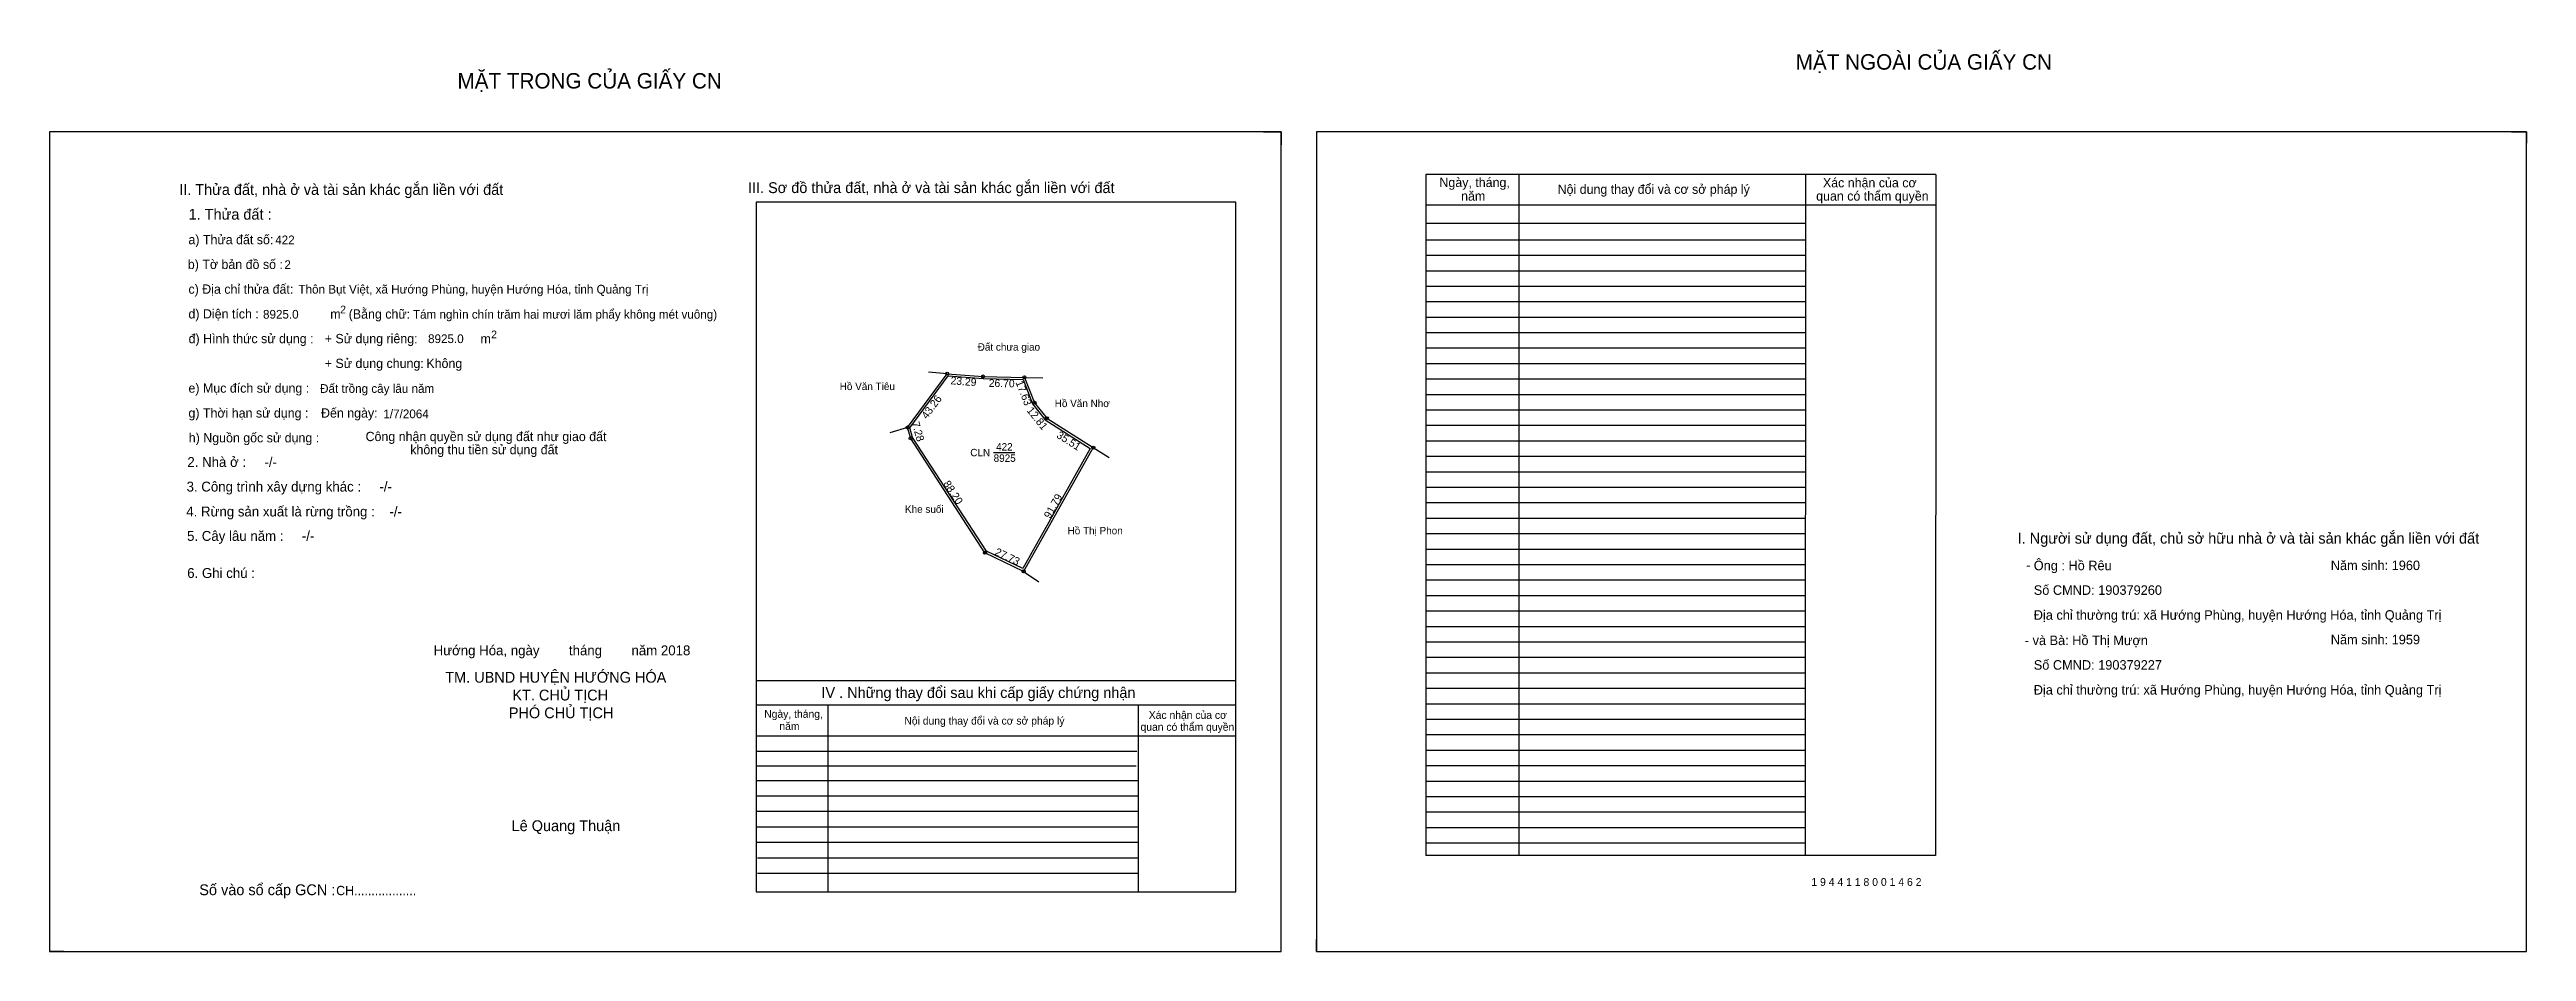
# Model space of a CAD drawing. Extents: x 531889 to 534512, y 1850552 to 1851173.
# Drawn here: x 531889 to 533491, y 1850590 to 1851173 of the extents above; entities that cross this region are included whole.
import ezdxf

# ---------------------------------------------------------------- set-up
doc = ezdxf.new("R2010")
doc.units = 0
for name, color, linetype in [('Default', 7, 'Continuous'), ('Level 10', 7, 'Continuous'), ('Level 11', 7, 'Continuous'), ('Level 13', 7, 'Continuous'), ('Level 27', 7, 'Continuous'), ('Level 36', 7, 'Continuous'), ('Level 49', 7, 'Continuous'), ('Level 55', 7, 'Continuous'), ('Level 6', 7, 'Continuous'), ('Level 60', 7, 'Continuous'), ('Level 7', 7, 'Continuous'), ('Level 8', 7, 'Continuous'), ('Level 9', 7, 'Continuous')]:
    doc.layers.add(name, color=color, linetype=linetype)

msp = doc.modelspace()

# ---------------------------------------------------------------- texts
at = {"layer": 'Default'}
for s, p in [('e) Mục đích sử dụng :', (531979.2, 1850951.5)), ('g) Thời hạn sử dụng :', (531979.2, 1850935.4)), ('Đến ngày:', (532064.9, 1850935.4)), ('h) Nguồn gốc sử dụng :', (531979.4, 1850919.4)), ('Công nhận quyền sử dụng đất như giao đất', (532093.7, 1850920.2)), ('không thu tiền sử dụng đất', (532122.6, 1850911.7))]:
    msp.add_text(s, height=6, dxfattribs=at).set_placement(p)
at = {"layer": 'Level 13'}
for s, p in [('CLN', (532484.6, 1850910.4)), ('8925', (532499.7, 1850906.8)), ('422', (532501.3, 1850914.1))]:
    msp.add_text(s, height=4.8, dxfattribs=at).set_placement(p)
at = {"layer": 'Level 36'}
msp.add_text('.', height=6, dxfattribs=at).set_placement((532491.3, 1850978.7))
at = {"layer": 'Level 49'}
for s, rotation, p in [('23.29', 355.4938, (532471.7, 1850957)), ('26.70', 358.7336, (532496.5, 1850955.3)), ('17.63', 291.4272, (532513.8, 1850958.2)), ('43.26', 53.6308, (532456.6, 1850934.1)), ('12.81', 308.6598, (532520.8, 1850939.9)), ('7.28', 285.9454, (532446.7, 1850932)), ('35.51', 327.6526, (532539.9, 1850922.8)), ('88.20', 302.9694, (532466.9, 1850892.7)), ('91.79', 60.6422, (532536.2, 1850869.7)), ('27.73', 334.359, (532500, 1850846.9))]:
    msp.add_text(s, height=5, rotation=rotation, dxfattribs=at).set_placement(p)
at = {"layer": 'Level 55'}
for s, height, p in [('415', 0.22, (532469.5, 1850963.6)), ('415', 0.22, (532469.5, 1850963.6)), ('1', 0.8, (532469.5, 1850963.8)), ('0', 0.22, (532469.6, 1850963.6)), ('0', 0.22, (532469.6, 1850963.6)), ('2', 0.8, (532492.7, 1850962)), ('0', 0.22, (532492.9, 1850961.8)), ('0', 0.22, (532492.9, 1850961.8)), ('3', 0.8, (532519.4, 1850961.4)), ('418', 0.22, (532519.4, 1850961.2)), ('0', 0.22, (532519.5, 1850961.2)), ('0', 0.22, (532519.5, 1850961.2)), ('4', 0.8, (532525.8, 1850945)), ('418', 0.22, (532525.8, 1850944.8)), ('10', 0.8, (532443.5, 1850929)), ('415', 0.22, (532443.8, 1850928.8)), ('415', 0.22, (532443.8, 1850928.8)), ('0', 0.22, (532444, 1850928.8)), ('5', 0.8, (532533.8, 1850935)), ('418', 0.22, (532533.8, 1850934.8)), ('9', 0.8, (532445.8, 1850922)), ('0', 0.22, (532446, 1850921.8)), ('6', 0.8, (532563.8, 1850916)), ('418', 0.22, (532563.8, 1850915.8)), ('428', 0.22, (532563.8, 1850915.8)), ('8', 0.8, (532493.8, 1850848)), ('0', 0.22, (532494, 1850847.8)), ('7', 0.8, (532518.8, 1850836)), ('428', 0.22, (532518.8, 1850835.8)), ('0', 0.22, (532519, 1850835.8))]:
    msp.add_text(s, height=height, dxfattribs=at).set_placement(p)
at = {"layer": 'Level 6'}
for s, height, p in [('422', 5.63, (532035.3, 1851047.5)), ('2', 5.63, (532041.2, 1851031.5)), ('Thôn Bụt Việt, xã Hướng Phùng, huyện Hướng Hóa, tỉnh Quảng Trị', 5.64, (532050.3, 1851015.6)), ('8925.0', 5.63, (532027.4, 1850999.4)), ('Tám nghìn chín trăm hai mươi lăm phẩy không mét vuông)', 5.632, (532124.3, 1850999.4)), ('8925.0', 5.63, (532134.1, 1850983.6)), ('Đất trồng cây lâu năm', 5.64, (532064.3, 1850951.4)), ('1/7/2064', 5.64, (532105.2, 1850935)), ('Ông : Hồ Rêu', 6.16, (533172.1, 1850836.7)), ('Năm sinh: 1960', 6.16, (533364.1, 1850836.8)), ('6. Ghi chú :', 6.4, (531978.4, 1850831.7)), ('Số CMND: 190379260', 6.16, (533172.1, 1850820.8)), ('Địa chỉ thường trú: xã Hướng Phùng, huyện Hướng Hóa, tỉnh Quảng Trị', 6.16, (533172.1, 1850804.7)), ('- và Bà: Hồ Thị Mượn', 6.16, (533166.3, 1850788.3)), ('Năm sinh: 1959', 6.16, (533364.1, 1850788.8)), ('Số CMND: 190379227', 6.16, (533172.1, 1850772.4)), ('Địa chỉ thường trú: xã Hướng Phùng, huyện Hướng Hóa, tỉnh Quảng Trị', 6.16, (533172.1, 1850756.3)), ('1 9 4 4 1 1 8 0 0 1 4 6 2', 5.04, (533028.3, 1850632.6))]:
    msp.add_text(s, height=height, dxfattribs=at).set_placement(p)
at = {"layer": 'Level 60'}
for s, p in [('Đất chưa giao', (532489.4, 1850978.7)), ('Hồ Văn Tiêu', (532400.2, 1850953.2)), ('Hồ Văn Nhơ', (532539.2, 1850942.2)), ('Khe suối', (532442.4, 1850873.8)), ('Hồ Thị Phon', (532547.5, 1850859.9))]:
    msp.add_text(s, height=4.8, dxfattribs=at).set_placement(p)
at = {"layer": 'Level 7'}
for s, height, p in [('MẶT NGOÀI CỦA GIẤY CN', 10, (533018.2, 1851160.4)), ('MẶT TRONG CỦA GIẤY CN', 10, (532153.1, 1851148.2)), ('II. Thửa đất, nhà ở và tài sản khác gắn liền với đất', 7, (531973.2, 1851079.4)), ('III. Sơ đồ thửa đất, nhà ở và tài sản khác gắn liền với đất', 7, (532340.9, 1851080.6)), ('Ngày, tháng,', 6, (532787.9, 1851084.5)), ('Nội dung thay đổi và cơ sở pháp lý', 6, (532864.3, 1851080.1)), ('Xác nhận của cơ', 6, (533035.8, 1851084.3)), ('1. Thửa đất :', 7, (531979.3, 1851063.4)), ('năm', 6, (532801.9, 1851075.7)), (' quan có thẩm quyền', 6, (533029.2, 1851075.7)), ('a) Thửa đất số:', 6, (531979.2, 1851047.5)), ('b) Tờ bản đồ số :', 6, (531978.8, 1851031.5)), ('c) Địa chỉ thửa đất:', 6, (531979.2, 1851015.5)), ('d) Diện tích :', 6, (531979.2, 1850999.5)), ('m', 6, (532070.9, 1850999.4)), ('2', 5, (532077.3, 1851002.8)), ('(Bằng chữ:', 6, (532082.8, 1850999.4)), ('đ) Hình thức sử dụng :', 6, (531979.3, 1850983.5)), ('+ Sử dụng riêng:', 6, (532067.3, 1850983.5)), ('m', 6, (532168, 1850983.4)), ('2', 5, (532174.9, 1850986.7)), ('+ Sử dụng chung:', 6, (532067.3, 1850967.5)), ('Không', 6, (532133, 1850967.5)), ('2. Nhà ở :     -/-', 6.4, (531978.5, 1850903.5)), ('3. Công trình xây dựng khác :     -/-', 6.4, (531978, 1850887.6)), ('4. Rừng sản xuất là rừng trồng :    -/-', 6.4, (531977.8, 1850871.5)), ('5. Cây lâu năm :     -/-', 6.4, (531978.3, 1850855.7)), ('I. Người sử dụng đất, chủ sở hữu nhà ở và tài sản khác gắn liền với đất', 7, (533161.7, 1850853.9)), ('-', 6.4, (533167.1, 1850836.9)), ('Hướng Hóa, ngày        tháng        năm 2018', 6.4, (532137.7, 1850781.7)), ('TM. UBND HUYỆN HƯỚNG HÓA', 7, (532145.2, 1850764)), ('PHÓ CHỦ TỊCH', 7, (532186.3, 1850741)), ('KT. CHỦ TỊCH', 7, (532188.6, 1850752.5)), ('IV . Những thay đổi sau khi cấp giấy chứng nhận', 7, (532388.4, 1850754.1)), ('Ngày, tháng,', 5, (532351.4, 1850741.3)), ('năm', 5, (532361.2, 1850733.4)), ('Nội dung thay đổi và cơ sở pháp lý', 5, (532442, 1850736.9)), (' quan có thẩm quyền', 5, (532592.8, 1850732.9)), ('Xác nhận của cơ', 5, (532600, 1850740.6)), ('Lê Quang Thuận', 7, (532188.1, 1850668)), ('Số vào sổ cấp GCN :', 7, (531986.2, 1850626.6)), ('CH..................', 6, (532074.7, 1850626.6))]:
    msp.add_text(s, height=height, dxfattribs=at).set_placement(p)

# ---------------------------------------------------------------- linework, layer by layer
at = {"layer": 'Level 10'}
for p, q in [((532674.2, 1851120.2), (532685.6, 1851120.2)), ((532685.6, 1851120.2), (532685.6, 1851111.8)), ((533481, 1851120.2), (533490.6, 1851120.2)), ((533490.6, 1851120.2), (533490.6, 1851112.8)), ((531889.4, 1850598), (531889.4, 1850590.2)), ((531898.6, 1850590.2), (531889.4, 1850590.2)), ((532708.4, 1850590.2), (532708.4, 1850598)), ((532708.4, 1850590.2), (532715.4, 1850590.2))]:
    msp.add_line(p, q, dxfattribs=at)
for points in [[(531889.4, 1850590.2), (532685.6, 1850590.2), (532685.6, 1851120.2), (531889.4, 1851120.2)], [(532708.4, 1850590.2), (533490.6, 1850590.2), (533490.6, 1851120.2), (532708.4, 1851120.2)], [(532444.1, 1850929), (532469.7, 1850963.8), (532492.9, 1850962), (532519.6, 1850961.4), (532526.1, 1850945), (532534.1, 1850935), (532564.1, 1850916), (532519.1, 1850836), (532494.1, 1850848), (532446.1, 1850922)], [(532445.6, 1850928.7), (532470.4, 1850962.4), (532492.9, 1850960.6), (532518.7, 1850960), (532524.8, 1850944.3), (532533.1, 1850933.9), (532562.2, 1850915.5), (532518.5, 1850837.8), (532495, 1850849.1), (532447.3, 1850922.6)]]:
    msp.add_lwpolyline(points, close=True, dxfattribs=at)
at = {"layer": 'Level 11'}
for centre in [(532469.7, 1850963.8), (532492.9, 1850962), (532519.6, 1850961.4), (532526.1, 1850945), (532444.1, 1850929), (532444.1, 1850929), (532534.1, 1850935), (532446.1, 1850922), (532564.1, 1850916), (532494.1, 1850848), (532519.1, 1850836)]:
    msp.add_circle(centre, 1, dxfattribs=at)
at = {"layer": 'Level 27'}
for p, q in [((532469.7, 1850963.8), (532457.7, 1850964.8)), ((532519.6, 1850961.4), (532531.6, 1850961.1)), ((532444.1, 1850929), (532432.6, 1850925.5)), ((532564.1, 1850916), (532574.3, 1850909.7)), ((532519.1, 1850836), (532528.9, 1850829.2))]:
    msp.add_line(p, q, dxfattribs=at)
at = {"layer": 'Level 7'}
for p, q in [((533024.4, 1851050.2), (532779.2, 1851050.2)), ((533024.4, 1851040.2), (532779.2, 1851040.2)), ((533024.4, 1851030.2), (532779.2, 1851030.2)), ((533024.4, 1851020.2), (532779.2, 1851020.2)), ((533024.4, 1851010.2), (532779.2, 1851010.2)), ((533024.4, 1851000.2), (532779.2, 1851000.2)), ((533024.4, 1850990.2), (532779.2, 1850990.2)), ((533024.4, 1850980.2), (532779.2, 1850980.2)), ((533024.4, 1850970.2), (532779.2, 1850970.2)), ((533024.4, 1850960.2), (532779.2, 1850960.2)), ((533024.4, 1850950.2), (532779.2, 1850950.2)), ((533024.4, 1850940.2), (532779.2, 1850940.2)), ((533024.4, 1850930.2), (532779.2, 1850930.2)), ((533024.4, 1850920.2), (532779.2, 1850920.2)), ((533024.4, 1850910.2), (532779.2, 1850910.2)), ((533024.4, 1850900.2), (532779.2, 1850900.2)), ((533024.4, 1850890.2), (532779.2, 1850890.2)), ((533024.4, 1850880.2), (532779.2, 1850880.2)), ((533024.4, 1850870.2), (532779.2, 1850870.2)), ((533024.4, 1850860.2), (532779.2, 1850860.2)), ((533024.4, 1850850.2), (532779.2, 1850850.2)), ((533024.4, 1850840.2), (532779.2, 1850840.2)), ((533024.4, 1850830.2), (532779.2, 1850830.2)), ((533024.4, 1850820.2), (532779.2, 1850820.2)), ((533024.4, 1850810.2), (532779.2, 1850810.2)), ((533024.4, 1850800.2), (532779.2, 1850800.2)), ((533024.4, 1850790.2), (532779.2, 1850790.2)), ((533024.4, 1850780.2), (532779.2, 1850780.2)), ((533024.4, 1850770.2), (532779.2, 1850770.2)), ((533024.4, 1850760.2), (532779.2, 1850760.2)), ((533024.4, 1850750.2), (532779.2, 1850750.2)), ((533024.4, 1850740.2), (532779.2, 1850740.2)), ((532592.3, 1850719.5), (532346.2, 1850719.5)), ((533024.4, 1850730.2), (532779.2, 1850730.2)), ((533024.4, 1850720.2), (532779.2, 1850720.2)), ((532591.9, 1850710), (532346.2, 1850710)), ((532593.2, 1850700.6), (532346.2, 1850700.6)), ((533024.4, 1850710.2), (532779.2, 1850710.2)), ((533024.4, 1850700.2), (532779.2, 1850700.2)), ((532593.2, 1850690.6), (532346.2, 1850690.6)), ((533024.4, 1850690.2), (532779.2, 1850690.2)), ((532593.2, 1850680.6), (532346.2, 1850680.6)), ((532593.2, 1850670.6), (532346.2, 1850670.6)), ((533024.4, 1850680.2), (532779.2, 1850680.2)), ((533024.4, 1850670.2), (532779.2, 1850670.2)), ((532593.2, 1850660.6), (532346.2, 1850660.6)), ((533024.4, 1850660.2), (532779.2, 1850660.2)), ((532593.2, 1850650.6), (532347, 1850650.6)), ((532593.2, 1850640.6), (532347, 1850640.6))]:
    msp.add_line(p, q, dxfattribs=at)
at = {"layer": 'Level 8'}
for p, q in [((533108.8, 1851092.7), (532779.2, 1851092.7)), ((532779.2, 1851092.7), (532779.2, 1850652.2)), ((532839.2, 1851092.7), (532839.2, 1850652.2)), ((533024.5, 1851092.5), (533024.4, 1850652.2)), ((533108.8, 1851092.7), (533108.6, 1850652.2)), ((532656.2, 1851074.8), (532346.2, 1851074.8)), ((532346.2, 1851074.8), (532346.2, 1850628.8)), ((532656.2, 1850628.8), (532656.2, 1851074.8)), ((533108.8, 1851072.7), (532779.2, 1851072.7)), ((533024.4, 1851060.9), (532779.2, 1851060.9)), ((532656.2, 1850765.2), (532346.2, 1850765.2)), ((532656.2, 1850749.5), (532346.2, 1850749.5)), ((532392.5, 1850749.5), (532392.5, 1850628.8)), ((532593.2, 1850749.5), (532593.2, 1850628.8)), ((532656.2, 1850729.5), (532346.2, 1850729.5)), ((533108.6, 1850652.2), (532779.2, 1850652.2)), ((532346.2, 1850628.8), (532656.2, 1850628.8))]:
    msp.add_line(p, q, dxfattribs=at)
at = {"layer": 'Level 9'}
msp.add_line((532499.6, 1850912.8), (532513.4, 1850912.8), dxfattribs=at)

msp.set_redraw_order([(e.dxf.handle, doc.entitydb.next_handle()) for e in msp.query("TEXT MTEXT ATTDEF DIMENSION ARC_DIMENSION")])  # texts and dimensions are drawn at this point

doc.saveas('drawing.dxf')
